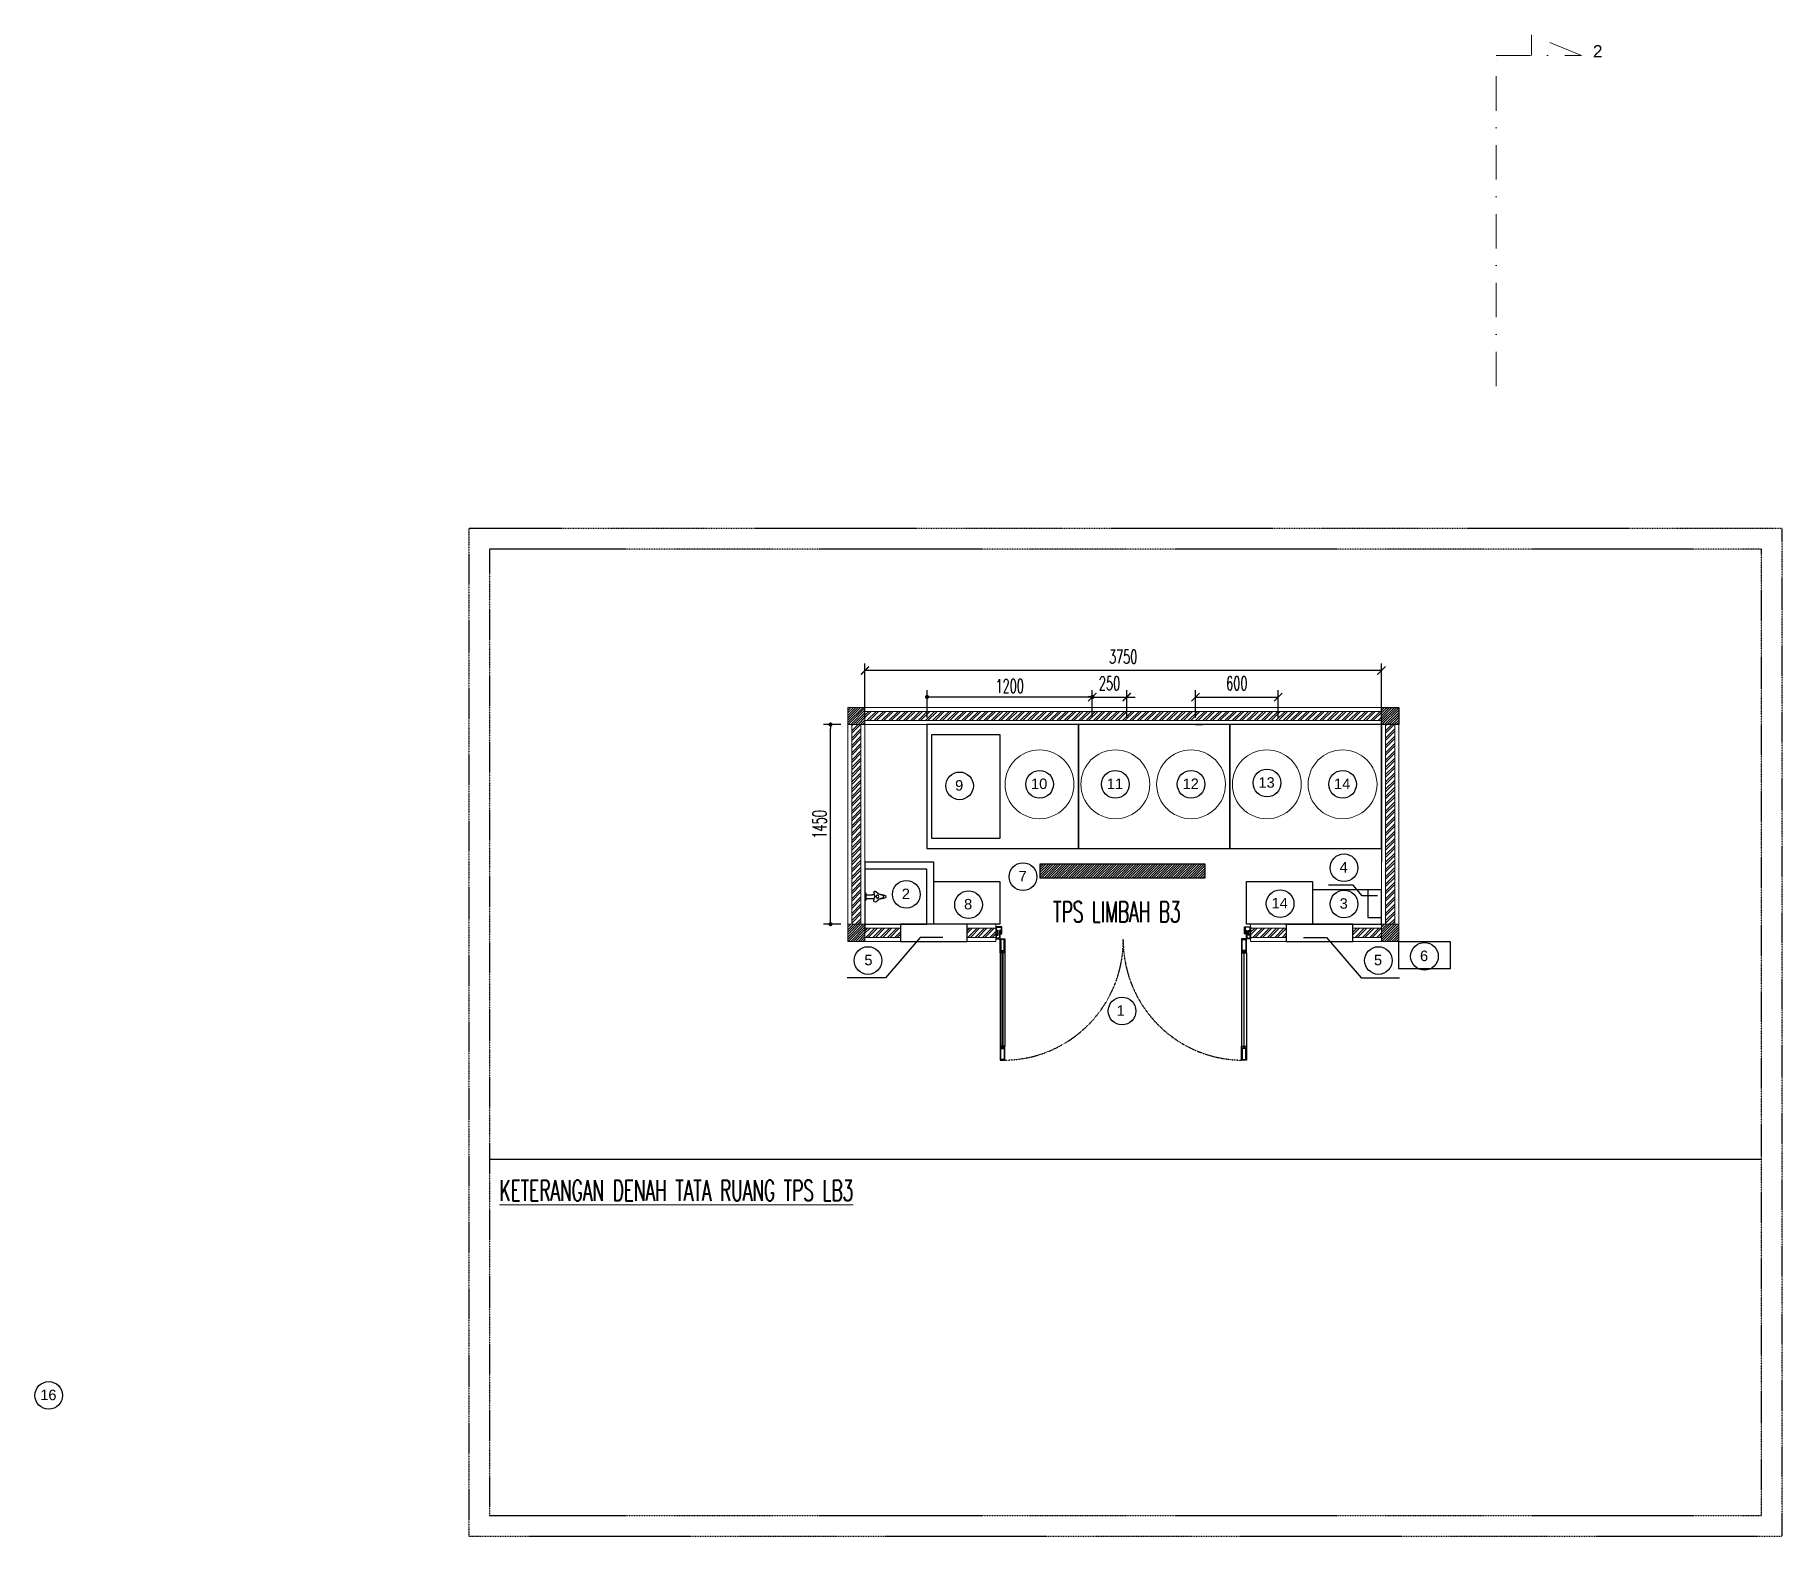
# Model space of a CAD drawing. Header units: millimetres. Extents: x 43312 to 271118, y 7927 to 51490.
# Drawn here: x 229828 to 242513, y 23054 to 33958 of the extents above; entities that cross this region are included whole.
import ezdxf

# ---------------------------------------------------------------- set-up
doc = ezdxf.new("R2010")
doc.units = ezdxf.units.MM
doc.header["$MEASUREMENT"] = 0
doc.linetypes.add('DASHDOT', pattern=[1, 0.5, -0.25, 0, -0.25])
doc.linetypes.add('HIDDEN', pattern=[0.375, 0.25, -0.125])
doc.layers.add('ALM', color=120, linetype='Continuous')
for name, color, linetype, lineweight in [('BENDA', 7, 'Continuous', 30), ('BIDANG', 7, 'Continuous', 13), ('inst ME', 7, 'Continuous', 13)]:
    doc.layers.add(name, color=color, linetype=linetype, lineweight=lineweight)
doc.styles.add('300', font='rs.shx', dxfattribs={"width": 0.6, "height": 100})
doc.styles.get("Standard").update_dxf_attribs({"font": 'arial.ttf'})
doc.dimstyles.new('300', dxfattribs={"dimtxt": 50, "dimasz": 30, "dimexe": 50, "dimexo": 50, "dimgap": 30, "dimtad": 2, "dimdec": 0, "dimzin": 0, "dimtxsty": '300', "dimblk": 'DOT', "dimcen": 0.2, "dimclrd": 1, "dimclre": 1, "dimclrt": 3, "dimadec": 0, "dimazin": 0, "dimtfac": 1, "dimtdec": 0, "dimtix": 1, "dimtmove": 0, "dimatfit": 3, "dimfxl": 1, "dimtolj": 1, "dimtzin": 0, "dimarcsym": 0})
pattern_1 = [(45, (253660.93, -46012.65), (-26.516504, 26.516504), []), (45, (253678.606, -46012.65), (-26.516504, 26.516504), [])]

msp = doc.modelspace()

# ---------------------------------------------------------------- texts
at = {"color": 96, "char_height": 76.07}
for s, insert, attachment_point in [('\\pxqc;9', (236399.8, 28545), 1), ('\\pxqc;10', (236980.6, 28556.6), 1), ('\\pxqc;11', (237530.6, 28556.6), 1), ('\\pxqc;12', (238080.6, 28556.6), 1), ('\\pxqc;13', (238631.8, 28566.2), 1), ('\\pxqc;14', (239180.6, 28556.6), 1), ('\\pxqc;4', (239191.2, 27950.1), 1), ('\\pxqc;7', (236860.4, 27885.4), 1), ('\\pxqc;2', (236012.7, 27756.9), 1), ('\\pxqc;8', (236464.7, 27682.1), 1), ('\\pxqc;14', (238727.4, 27689.7), 1), ('\\pxqc;3', (239191.7, 27686.9), 1), ('\\pxqc;5', (236017.9, 27276.5), 3), ('\\pxqc;5', (239440.9, 27276.5), 1), ('\\pxqc;6', (239775.3, 27306.7), 1), ('\\pxqc;1', (237572.7, 26909.4), 1), ('\\pxqc;16', (229786.8, 24117.6), 1)]:
    msp.add_mtext_dynamic_manual_height_columns(s, width=276.993, gutter_width=380.4, heights=[0], dxfattribs=dict(at, insert=insert, attachment_point=attachment_point))
at = {"layer": 'inst ME', "color": 3, "insert": (241174.4, 33838.8), "char_height": 90, "attachment_point": 5}
msp.add_mtext('\\A1;2', dxfattribs=at)
at = {"layer": 'inst ME', "color": 3, "char_height": 150, "attachment_point": 5, "style": '300'}
for s, insert, width in [('\\A1;TPS LIMBAH B3', (237682.7, 27589.5), 1174.888), ('\\A1;\\pxql;{\\LKETERANGAN DENAH TATA RUANG TPS LB3}', (235296.2, 25565.1), 4192.106)]:
    msp.add_mtext(s, dxfattribs=dict(at, insert=insert, width=width))

# ---------------------------------------------------------------- blocks, each defined once
blk = doc.blocks.new('_ArchTick')
at = {"color": 0, "linetype": 'ByBlock', "const_width": 0.15}
blk.add_lwpolyline([(-0.5, -0.5), (0.5, 0.5)], dxfattribs=at)
blk = doc.blocks.new('*D153')
at = {"layer": 'Defpoints', "color": 0, "transparency": 16777216}
for p in [(235854, 29341), (235854, 28949), (239604, 28949)]:
    blk.add_point(p, dxfattribs=at)
at = {"layer": 'inst ME', "color": 1, "lineweight": -2, "transparency": 16777216}
for p, q in [((235854, 28999), (235854, 29391)), ((239604, 29341), (235854, 29341)), ((239604, 28999), (239604, 29391))]:
    blk.add_line(p, q, dxfattribs=at)
at = {"layer": 'inst ME', "color": 1, "lineweight": -2, "transparency": 16777216, "xscale": 60, "yscale": 60, "zscale": 60, "rotation": 180}
blk.add_blockref('_ArchTick', (235854, 29341), dxfattribs=at)
at = {"layer": 'inst ME', "color": 1, "lineweight": -2, "transparency": 16777216, "xscale": 60, "yscale": 60, "zscale": 60}
blk.add_blockref('_ArchTick', (239604, 29341), dxfattribs=at)
at = {"layer": 'inst ME', "color": 3, "transparency": 16777216, "insert": (237729, 29441), "char_height": 100, "attachment_point": 5, "style": '300'}
blk.add_mtext('\\A1;3750', dxfattribs=at)
blk = doc.blocks.new('*D150')
at = {"layer": 'Defpoints', "color": 0, "transparency": 16777216}
for p in [(238854, 29148), (238254, 28949), (238854, 28949)]:
    blk.add_point(p, dxfattribs=at)
at = {"layer": 'inst ME', "color": 1, "lineweight": -2, "transparency": 16777216}
for p, q in [((238254, 28999), (238254, 29198)), ((238854, 28999), (238854, 29198)), ((238254, 29148), (238854, 29148))]:
    blk.add_line(p, q, dxfattribs=at)
at = {"layer": 'inst ME', "color": 1, "lineweight": -2, "transparency": 16777216, "xscale": 60, "yscale": 60, "zscale": 60, "rotation": 180}
blk.add_blockref('_ArchTick', (238254, 29148), dxfattribs=at)
at = {"layer": 'inst ME', "color": 1, "lineweight": -2, "transparency": 16777216, "xscale": 60, "yscale": 60, "zscale": 60}
blk.add_blockref('_ArchTick', (238854, 29148), dxfattribs=at)
at = {"layer": 'inst ME', "color": 3, "transparency": 16777216, "insert": (238554, 29248), "char_height": 100, "attachment_point": 5, "style": '300'}
blk.add_mtext('\\A1;600', dxfattribs=at)
blk = doc.blocks.new('*D151')
at = {"layer": 'Defpoints', "color": 0, "transparency": 16777216}
for p in [(237755, 29148), (237505, 28949), (237755, 28949)]:
    blk.add_point(p, dxfattribs=at)
at = {"layer": 'inst ME', "color": 1, "lineweight": -2, "transparency": 16777216}
for p, q in [((237505, 28999), (237505, 29198)), ((237755, 28999), (237755, 29198)), ((237505, 29148), (237445, 29148)), ((237505, 29148), (237755, 29148)), ((237755, 29148), (237815, 29148))]:
    blk.add_line(p, q, dxfattribs=at)
at = {"layer": 'inst ME', "color": 1, "lineweight": -2, "transparency": 16777216, "xscale": 60, "yscale": 60, "zscale": 60}
blk.add_blockref('_ArchTick', (237505, 29148), dxfattribs=at)
at = {"layer": 'inst ME', "color": 1, "lineweight": -2, "transparency": 16777216, "xscale": 60, "yscale": 60, "zscale": 60, "rotation": 180}
blk.add_blockref('_ArchTick', (237755, 29148), dxfattribs=at)
at = {"layer": 'inst ME', "color": 3, "transparency": 16777216, "insert": (237630, 29248), "char_height": 100, "attachment_point": 5, "style": '300'}
blk.add_mtext('\\A1;250', dxfattribs=at)
blk = doc.blocks.new('_Dot')
at = {"color": 0, "lineweight": -2}
blk.add_line((-0.5, 0), (-1, 0), dxfattribs=at)
at = {"color": 0, "const_width": 0.5}
blk.add_lwpolyline([(-0.25, 0, 1), (0.25, 0, 1)], format="xyb", close=True, dxfattribs=at)
blk = doc.blocks.new('*D152')
at = {"color": 1, "lineweight": -2, "transparency": 16777216}
for p, q in [((236305, 28999), (236305, 29199)), ((237505, 28999), (237505, 29199)), ((236335, 29149), (237475, 29149))]:
    blk.add_line(p, q, dxfattribs=at)
at = {"layer": 'Defpoints', "color": 0, "transparency": 16777216}
for p in [(237505, 29149), (236305, 28949), (237505, 28949)]:
    blk.add_point(p, dxfattribs=at)
at = {"color": 1, "lineweight": -2, "transparency": 16777216, "xscale": 30, "yscale": 30, "zscale": 30, "rotation": 180}
blk.add_blockref('_Dot', (236305, 29149), dxfattribs=at)
at = {"color": 1, "lineweight": -2, "transparency": 16777216, "xscale": 30, "yscale": 30, "zscale": 30}
blk.add_blockref('_Dot', (237505, 29149), dxfattribs=at)
at = {"color": 3, "transparency": 16777216, "insert": (236905, 29229), "char_height": 100, "attachment_point": 5, "style": '300'}
blk.add_mtext('\\A1;1200', dxfattribs=at)
blk = doc.blocks.new('*D149')
at = {"color": 1, "lineweight": -2, "transparency": 16777216}
for p, q in [((235679, 28949), (235554, 28949)), ((235604, 27529), (235604, 28919)), ((235679, 27499), (235554, 27499))]:
    blk.add_line(p, q, dxfattribs=at)
at = {"layer": 'Defpoints', "color": 0, "transparency": 16777216}
for p in [(235604, 28949), (235729, 28949), (235729, 27499)]:
    blk.add_point(p, dxfattribs=at)
at = {"color": 1, "lineweight": -2, "transparency": 16777216, "xscale": 30, "yscale": 30, "zscale": 30}
for p, rotation in [((235604, 28949), 90), ((235604, 27499), 270)]:
    blk.add_blockref('_Dot', p, dxfattribs=dict(at, rotation=rotation))
at = {"color": 3, "transparency": 16777216, "insert": (235524, 28224), "char_height": 100, "attachment_point": 5, "rotation": 90, "style": '300'}
blk.add_mtext('\\A1;1450', dxfattribs=at)

# ---------------------------------------------------------------- dimensions: what is measured, and where the dimension line sits
dim = msp.add_linear_dim(base=(237505.2, 29149.2), p1=(236304.9, 28948.6), p2=(237505.2, 28948.6), dimstyle='300')
dim.commit()
dim.dimension.update_dxf_attribs({"geometry": '*D152', "text_midpoint": (236905, 29229.2)})
dim = msp.add_linear_dim(base=(235603.8, 28948.6), p1=(235729.4, 27498.6), p2=(235729.4, 28948.6), angle=90, dimstyle='300')
dim.commit()
dim.dimension.update_dxf_attribs({"geometry": '*D149', "text_midpoint": (235523.8, 28223.6)})
at = {"layer": 'inst ME'}
for base, p1, p2, picture, middle in [((235854.4, 29341), (239604.4, 28948.6), (235854.4, 28948.6), '*D153', (237729.4, 29441)), ((237754.8, 29148.4), (237505.2, 28948.6), (237754.8, 28948.6), '*D151', (237630, 29248.4)), ((238854, 29148.4), (238254.4, 28948.6), (238854, 28948.6), '*D150', (238554.2, 29248.4))]:
    dim = msp.add_linear_dim(base=base, p1=p1, p2=p2, dimstyle='300', override={"dimtxt": 100, "dimasz": 60, "dimgap": 50, "dimblk": 'ArchTick', "dimazin": 2, "dimfxl": 1.5, "dimarcsym": 1}, dxfattribs=at)
    dim.commit()
    dim.dimension.update_dxf_attribs({"geometry": picture, "text_midpoint": middle})

# ---------------------------------------------------------------- hatches: boundary and pattern name
h = msp.add_hatch()
h.set_pattern_fill('ANSI31', color=2, scale=100)
h.paths.add_polyline_path([(238323.7, 27935.5), (237123.7, 27935.5), (237123.7, 27835.5), (238323.7, 27835.5)])
at = {"layer": 'inst ME'}
h = msp.add_hatch(dxfattribs=at)
h.set_pattern_fill('ANSI31', color=129, scale=100, angle=360)
h.set_pattern_definition([(45, (306340.747, -3133.415), (-8.8388348, 8.8388348), [])])
h.paths.add_polyline_path([(235854.4, 29073.6), (235729.4, 29073.6), (235729.4, 28948.6), (235854.4, 28948.6)])
h = msp.add_hatch(dxfattribs=at)
h.set_pattern_fill('ANSI31', color=129, scale=100, angle=360)
h.set_pattern_definition([(45, (310215.747, -3133.415), (-8.8388348, 8.8388348), [])])
h.paths.add_polyline_path([(239729.4, 29073.6), (239604.4, 29073.6), (239604.4, 28948.6), (239729.4, 28948.6)])
h = msp.add_hatch(dxfattribs=at)
h.set_pattern_fill('ANSI32', color=129, scale=100, angle=360)
h.set_pattern_definition([(45, (306340.747, -3133.415), (-26.516504, 26.516504), []), (45, (306358.425, -3133.415), (-26.516504, 26.516504), [])])
h.paths.add_polyline_path([(235825.4, 28948.6), (235758.4, 28948.6), (235758.4, 27498.6), (235825.4, 27498.6)])
h = msp.add_hatch(dxfattribs=at)
h.set_pattern_fill('ANSI32', color=129, scale=100, angle=360)
h.set_pattern_definition([(45, (173921.57, 918.937), (-26.516504, 26.516504), []), (45, (173939.247, 918.937), (-26.516504, 26.516504), [])])
h.paths.add_polyline_path([(239604.4, 29044.6), (235854.4, 29044.6), (235854.4, 28977.6), (239604.4, 28977.6)])
h = msp.add_hatch(dxfattribs=at)
h.set_pattern_fill('ANSI32', color=129, scale=100, angle=360)
h.set_pattern_definition([(45, (310215.747, -3133.415), (-26.516504, 26.516504), []), (45, (310233.425, -3133.415), (-26.516504, 26.516504), [])])
h.paths.add_polyline_path([(239700.4, 28948.6), (239633.4, 28948.6), (239633.4, 27498.6), (239700.4, 27498.6)])
h = msp.add_hatch(dxfattribs=at)
h.set_pattern_fill('ANSI31', color=129, scale=100, angle=360)
h.set_pattern_definition([(45, (306340.747, -4708.415), (-8.8388348, 8.8388348), [])])
h.paths.add_polyline_path([(235854.4, 27498.6), (235729.4, 27498.6), (235729.4, 27373.6), (235854.4, 27373.6)])
h = msp.add_hatch(dxfattribs=at)
h.set_pattern_fill('ANSI32', color=129, scale=100, angle=360)
h.set_pattern_definition(pattern_1)
h.paths.add_polyline_path([(236596.6, 27469.6), (236596.6, 27402.6), (236804.3, 27402.6), (236804.3, 27469.6)])
h.paths.add_polyline_path([(236112.3, 27402.6), (236112.3, 27469.6), (235854.4, 27469.6), (235854.4, 27402.6)])
h = msp.add_hatch(dxfattribs=at)
h.set_pattern_fill('ANSI32', color=129, scale=100, angle=360)
h.set_pattern_definition(pattern_1)
h.paths.add_polyline_path([(239396.5, 27469.6), (239396.5, 27402.6), (239604.4, 27402.6), (239604.4, 27469.6)])
h.paths.add_polyline_path([(238912.3, 27402.6), (238912.3, 27469.6), (238654.3, 27469.6), (238654.3, 27402.6)])
h = msp.add_hatch(dxfattribs=at)
h.set_pattern_fill('ANSI31', color=129, scale=100, angle=360)
h.set_pattern_definition([(45, (310215.747, -4708.415), (-8.8388348, 8.8388348), [])])
h.paths.add_polyline_path([(239729.4, 27498.6), (239604.4, 27498.6), (239604.4, 27373.6), (239729.4, 27373.6)])

# ---------------------------------------------------------------- linework, layer by layer
msp.add_line((239604.4, 28948.6), (239604.4, 27948.6))
at = {"linetype": 'DASHDOT'}
for points in [[(232977.9, 23054.3), (242512.9, 23054.3), (242512.9, 30373.4), (232977.9, 30373.4)], [(233127.9, 23204.3), (242362.9, 23204.3), (242362.9, 30223.4), (233127.9, 30223.4)]]:
    msp.add_lwpolyline(points, close=True, dxfattribs=at)
for points in [[(239604.4, 29073.6), (239729.4, 29073.6), (239729.4, 28948.6), (239604.4, 28948.6)], [(236304, 28048.6), (237404, 28048.6), (237404, 28948.6), (236304, 28948.6)], [(237404.4, 28048.6), (238504.4, 28048.6), (238504.4, 28948.6), (237404.4, 28948.6)], [(238504.4, 28048.6), (239604.4, 28048.6), (239604.4, 28948.6), (238504.4, 28948.6)], [(236336.5, 28873.6), (236336.5, 28123.6), (236836.5, 28123.6), (236836.5, 28873.6)], [(239604.4, 27748.6), (239504.6, 27748.6), (239504.6, 27548.3), (239604.4, 27548.3)], [(236112.3, 27373.6), (236596.6, 27373.6), (236596.6, 27498.6), (236112.3, 27498.6)], [(238912.3, 27373.6), (239396.5, 27373.6), (239396.5, 27498.6), (238912.3, 27498.6)], [(239729.4, 27373.6), (240103.5, 27373.6), (240103.5, 27173.9), (239729.4, 27173.9)]]:
    msp.add_lwpolyline(points, close=True)
for points in [[(238254.8, 28948.6), (238304.8, 28948.6)], [(236354.4, 27498.6), (236354.4, 27948.6), (235854.4, 27948.6), (235854.4, 27448.6)], [(237123.7, 27935.5), (237123.7, 27835.5), (238323.7, 27835.5), (238323.7, 27935.5), (237123.7, 27935.5)], [(236304.4, 27498.6), (236304.4, 27898.6), (235854.4, 27898.6)], [(236354.5, 27498.6), (236354.5, 27808.6), (236834.5, 27808.6), (236834.5, 27498.6), (236354.5, 27498.6)], [(238624.4, 27498.6), (238624.4, 27808.6), (239104.4, 27808.6), (239104.4, 27498.6), (238624.4, 27498.6)], [(238904.4, 27498.6), (239604.4, 27498.6), (239604.4, 27748.6), (239104.4, 27748.6), (239104.4, 27498.6)], [(235854.4, 27498.6), (236304.4, 27498.6)], [(233127.9, 25793), (242362.9, 25793)]]:
    msp.add_lwpolyline(points)
at = {"color": 96}
for points in [[(239574.9, 27703.7), (239464.5, 27703.7), (239397.9, 27781.6), (239220.9, 27781.6)], [(236420, 27401), (236254, 27401), (236003, 27109.3), (235724.1, 27109.3)], [(239038.9, 27401), (239204.8, 27401), (239455.9, 27109.3), (239734.7, 27109.3)]]:
    msp.add_lwpolyline(points, dxfattribs=at)
for centre in [(236541.1, 28503.3), (237122, 28514.8), (237672, 28514.8), (238222, 28514.8), (238773.2, 28524.5), (239322, 28514.8), (237001.7, 27843.6), (239332.6, 27908.3), (236154.1, 27715.2), (236606, 27640.4), (238868.8, 27647.9), (239333.1, 27645.2), (235876.5, 27234.7), (239582.3, 27234.7), (239916.7, 27264.9), (237721, 26868), (229928.1, 24075.9)]:
    msp.add_circle(centre, 100.4, dxfattribs=at)
at = {"layer": 'ALM'}
for p, q in [((236835.2, 27290.8), (236835.2, 26612.5)), ((236870.4, 27290.8), (236870.4, 26612.5)), ((238588.3, 27290.8), (238588.3, 26612.5)), ((238623.5, 27290.8), (238623.5, 26612.5))]:
    msp.add_line(p, q, dxfattribs=at)
for points in [[(236835.2, 27449.4), (236840, 27449.4), (236844, 27441.5), (236848.4, 27441.5), (236848.4, 27480.2), (236804.3, 27480.2), (236804.3, 27441.5), (236808.7, 27441.5), (236812.7, 27449.4), (236817.1, 27449.4), (236817.1, 27436.2), (236817.1, 27423), (236812.7, 27423), (236808.7, 27430.9), (236804.3, 27430.9), (236804.3, 27392.1), (236835.2, 27392.1)], [(236830.8, 27396.5), (236808.7, 27396.5), (236808.7, 27418.5), (236821.5, 27418.5), (236821.5, 27436.2), (236821.5, 27453.8), (236808.7, 27453.8), (236808.7, 27475.8), (236844, 27475.8), (236844, 27453.8), (236830.8, 27453.8)], [(236848.4, 27440.6), (236843.4, 27440.6), (236839.5, 27448.5), (236836.1, 27448.5), (236836.1, 27436.2), (236844, 27436.2), (236844, 27431.8), (236836.1, 27431.8), (236836.1, 27427.4), (236848.4, 27427.4)], [(238623.5, 27449.4), (238618.7, 27449.4), (238614.7, 27441.5), (238610.3, 27441.5), (238610.3, 27480.2), (238654.3, 27480.2), (238654.3, 27441.5), (238649.9, 27441.5), (238646, 27449.4), (238641.6, 27449.4), (238641.6, 27436.2), (238641.6, 27423), (238646, 27423), (238649.9, 27430.9), (238654.3, 27430.9), (238654.3, 27392.1), (238623.5, 27392.1)], [(238610.3, 27440.6), (238615.2, 27440.6), (238619.2, 27448.5), (238622.6, 27448.5), (238622.6, 27436.2), (238614.7, 27436.2), (238614.7, 27431.8), (238622.6, 27431.8), (238622.6, 27427.4), (238610.3, 27427.4)], [(238627.9, 27396.5), (238649.9, 27396.5), (238649.9, 27418.5), (238637.2, 27418.5), (238637.2, 27436.2), (238637.2, 27453.8), (238649.9, 27453.8), (238649.9, 27475.8), (238614.7, 27475.8), (238614.7, 27453.8), (238627.9, 27453.8)], [(236858.1, 27290.8), (236858.1, 27295.2), (236861.6, 27299.2), (236861.6, 27303.6), (236844, 27303.6), (236844, 27299.2), (236847.5, 27295.2), (236847.5, 27290.8), (236835.2, 27290.8), (236835.2, 27392.1), (236839.6, 27392.1), (236839.6, 27392.1), (236866, 27392.1), (236866, 27392.1), (236870.4, 27392.1), (236870.4, 27290.8)], [(236866, 27308), (236866, 27387.7), (236839.6, 27387.7), (236839.6, 27308)], [(238600.6, 27290.8), (238600.6, 27295.2), (238597.1, 27299.2), (238597.1, 27303.6), (238614.7, 27303.6), (238614.7, 27299.2), (238611.2, 27295.2), (238611.2, 27290.8), (238623.5, 27290.8), (238623.5, 27392.1), (238619.1, 27392.1), (238619.1, 27392.1), (238592.7, 27392.1), (238592.7, 27392.1), (238588.3, 27392.1), (238588.3, 27290.8)], [(238592.7, 27308), (238592.7, 27387.7), (238619.1, 27387.7), (238619.1, 27308)], [(236858.1, 26612.5), (236858.1, 26608.1), (236861.6, 26604.1), (236861.6, 26599.7), (236844, 26599.7), (236844, 26604.1), (236847.5, 26608.1), (236847.5, 26612.5), (236835.2, 26612.5), (236835.2, 26511.2), (236839.6, 26511.2), (236839.6, 26511.2), (236866, 26511.2), (236866, 26511.2), (236870.4, 26511.2), (236870.4, 26612.5)], [(236866, 26595.3), (236866, 26515.6), (236839.6, 26515.6), (236839.6, 26595.3)], [(238600.6, 26612.5), (238600.6, 26608.1), (238597.1, 26604.1), (238597.1, 26599.7), (238614.7, 26599.7), (238614.7, 26604.1), (238611.2, 26608.1), (238611.2, 26612.5), (238623.5, 26612.5), (238623.5, 26511.2), (238619.1, 26511.2), (238619.1, 26511.2), (238592.7, 26511.2), (238592.7, 26511.2), (238588.3, 26511.2), (238588.3, 26612.5)], [(238592.7, 26595.3), (238592.7, 26515.6), (238619.1, 26515.6), (238619.1, 26595.3)]]:
    msp.add_lwpolyline(points, close=True, dxfattribs=at)
at = {"layer": 'ALM', "color": 251}
for points in [[(236854.6, 27290.8), (236854.6, 27300.1), (236851, 27300.1), (236851, 27290.8), (236847.5, 27290.8), (236847.5, 27303.6), (236858.1, 27303.6), (236858.1, 27290.8)], [(236851, 26603.2), (236851, 27300.1), (236854.6, 27300.1), (236854.6, 26603.2)], [(238604.1, 27290.8), (238604.1, 27300.1), (238607.7, 27300.1), (238607.7, 27290.8), (238611.2, 27290.8), (238611.2, 27303.6), (238600.6, 27303.6), (238600.6, 27290.8)], [(238607.7, 26603.2), (238607.7, 27300.1), (238604.1, 27300.1), (238604.1, 26603.2)], [(236854.6, 26612.5), (236854.6, 26603.2), (236851, 26603.2), (236851, 26612.5), (236847.5, 26612.5), (236847.5, 26599.7), (236858.1, 26599.7), (236858.1, 26612.5)], [(238604.1, 26612.5), (238604.1, 26603.2), (238607.7, 26603.2), (238607.7, 26612.5), (238611.2, 26612.5), (238611.2, 26599.7), (238600.6, 26599.7), (238600.6, 26612.5)]]:
    msp.add_lwpolyline(points, close=True, dxfattribs=at)
at = {"layer": 'ALM', "color": 251, "linetype": 'HIDDEN', "ltscale": 0.35}
for centre, start, end in [((236858.9, 27381.6), 270.75602, 0.69443), ((238599.9, 27381.6), 179.30557, 269.24398)]:
    msp.add_arc(centre, 870.5, start, end, dxfattribs=at)
at = {"layer": 'BENDA'}
for p, q in [((235858.2, 27725.9), (235856, 27725.9)), ((235856, 27725.9), (235856, 27671.3)), ((235856, 27671.3), (235858.2, 27671.3)), ((235859.7, 27724.5), (235860.1, 27716.6)), ((235859.7, 27724.5), (235859.7, 27672.6)), ((235860.1, 27680.6), (235859.7, 27672.6)), ((235865.8, 27711.1), (235909.8, 27711.1)), ((235865.8, 27686), (235909.8, 27686))]:
    msp.add_line(p, q, dxfattribs=at)
for points in [[(235917.9, 27728), (235922.4, 27705.6)], [(235917.9, 27669.2), (235922.4, 27691.5)], [(235932.1, 27736.1), (235949.2, 27721.1)], [(235932.1, 27661), (235949.2, 27676.1)], [(235983, 27706.7), (235961.4, 27714)], [(235983, 27690.4), (235961.4, 27683.1)]]:
    msp.add_lwpolyline(points, dxfattribs=at)
for points in [[(235858.2, 27725.9), (235859, 27725.9), (235859.6, 27725.3), (235859.7, 27724.5)], [(235859.7, 27672.6), (235859.6, 27671.9), (235859, 27671.3), (235858.2, 27671.3)], [(235865.8, 27711.1), (235862.8, 27711.1), (235860.2, 27713.5), (235860.1, 27716.6)], [(235860.1, 27680.3), (235860.1, 27683.5), (235862.7, 27686), (235865.8, 27686)], [(235921, 27712.6), (235917.4, 27711.6), (235913.6, 27711.1), (235909.8, 27711.1)], [(235909.8, 27686), (235913.6, 27686), (235917.4, 27685.5), (235921, 27684.5)], [(235922.4, 27705.6), (235923.3, 27701), (235923.3, 27696.2), (235922.4, 27691.5)], [(235961.4, 27714), (235956.9, 27715.6), (235952.8, 27718), (235949.2, 27721.1)], [(235949.2, 27676.1), (235952.8, 27679.2), (235956.9, 27681.6), (235961.4, 27683.1)], [(235966, 27713.6), (235963, 27714.3), (235960, 27715), (235957, 27715.8)], [(235957, 27681.3), (235960, 27682.1), (235963, 27682.8), (235966, 27683.5)], [(235994.6, 27710.1), (235985, 27710.2), (235975.4, 27711.4), (235966, 27713.6)], [(235966, 27683.5), (235975.4, 27685.7), (235985, 27686.9), (235994.6, 27687.1)], [(235994.6, 27710.1), (236001, 27710), (236006.1, 27704.8), (236006, 27698.5)], [(236006, 27698.5), (236006, 27692.2), (236000.9, 27687.1), (235994.6, 27687.1)]]:
    msp.add_open_spline(points, degree=3, dxfattribs=at)
for points, knots in [([(235917.9, 27728), (235917, 27732.6), (235920, 27737.2), (235924.7, 27738.1), (235927.3, 27738.6), (235930.1, 27737.9), (235932.1, 27736.1)], [0, 0, 0, 0, 1, 1, 1, 2, 2, 2, 2]), ([(235932.1, 27661), (235928.5, 27657.9), (235923.1, 27658.2), (235919.9, 27661.8), (235918.1, 27663.8), (235917.4, 27666.5), (235917.9, 27669.2)], [0, 0, 0, 0, 1, 1, 1, 2, 2, 2, 2]), ([(235934.3, 27698.6), (235934.3, 27704.1), (235938.8, 27708.6), (235944.3, 27708.6), (235949.9, 27708.6), (235954.4, 27704.1), (235954.4, 27698.6), (235954.4, 27693), (235949.9, 27688.5), (235944.3, 27688.5), (235938.8, 27688.5), (235934.3, 27693), (235934.3, 27698.6), (235934.3, 27698.6), (235934.3, 27698.6), (235934.3, 27698.6)], [0, 0, 0, 0, 1, 1, 1, 2, 2, 2, 3, 3, 3, 4, 4, 4, 5, 5, 5, 5]), ([(235983, 27706.7), (235987.5, 27705.2), (235989.9, 27700.3), (235988.4, 27695.8), (235987.5, 27693.3), (235985.5, 27691.3), (235983, 27690.4)], [0, 0, 0, 0, 1, 1, 1, 2, 2, 2, 2])]:
    msp.add_open_spline(points, degree=3, knots=knots, dxfattribs=at)
at = {"layer": 'BIDANG'}
for p, q in [((235854.4, 27712), (235856, 27713.6)), ((235854.4, 27712), (235854.4, 27685.1)), ((235856, 27683.5), (235854.4, 27685.1)), ((235862.2, 27710.8), (235862.2, 27686.8))]:
    msp.add_line(p, q, dxfattribs=at)
at = {"layer": 'inst ME'}
for p, q in [((236804.3, 27498.6), (236804.3, 27373.6)), ((238654.3, 27498.6), (238654.3, 27373.6))]:
    msp.add_line(p, q, dxfattribs=at)
at = {"layer": 'inst ME', "color": 252, "linetype": 'DASHDOT', "ltscale": 500}
msp.add_lwpolyline([(240436, 31406.6), (240436, 33807.8), (241057.5, 33807.8), (240694.5, 33957.6), (240694.5, 33807.8)], dxfattribs=at)
at = {"layer": 'inst ME'}
for points in [[(236804.3, 27373.6), (235729.4, 27373.6), (235729.4, 29073.6), (239729.4, 29073.6), (239729.4, 27373.6), (238654.3, 27373.6)], [(235758.4, 27498.6), (235758.4, 28948.6)], [(235825.4, 27498.6), (235825.4, 28948.6)], [(235854.4, 29044.6), (239604.4, 29044.6)], [(235854.4, 28977.6), (239604.4, 28977.6)], [(236804.3, 27498.6), (235854.4, 27498.6), (235854.4, 28948.6), (239604.4, 28948.6), (239604.4, 27498.6), (238654.3, 27498.6)], [(237354, 28948.6), (237454, 28948.6)], [(238204.4, 28948.6), (238304.4, 28948.6)], [(238354.4, 28948.6), (239354.4, 28948.6)], [(239633.4, 28948.6), (239633.4, 27498.6)], [(239700.4, 28948.6), (239700.4, 27498.6)], [(236112.3, 27469.6), (235854.4, 27469.6)], [(236112.3, 27402.6), (235854.4, 27402.6)], [(236804.3, 27469.6), (236596.6, 27469.6)], [(236804.3, 27402.6), (236596.6, 27402.6)], [(238912.3, 27469.6), (238654.3, 27469.6)], [(238912.3, 27402.6), (238654.3, 27402.6)], [(239604.4, 27469.6), (239396.5, 27469.6)], [(239604.4, 27402.6), (239396.5, 27402.6)]]:
    msp.add_lwpolyline(points, dxfattribs=at)
for points in [[(235854.4, 28948.6), (235729.4, 28948.6), (235729.4, 29073.6), (235854.4, 29073.6)], [(239604.4, 28948.6), (239729.4, 28948.6), (239729.4, 29073.6), (239604.4, 29073.6)], [(235854.4, 27498.6), (235729.4, 27498.6), (235729.4, 27373.6), (235854.4, 27373.6)], [(239604.4, 27498.6), (239729.4, 27498.6), (239729.4, 27373.6), (239604.4, 27373.6)]]:
    msp.add_lwpolyline(points, close=True, dxfattribs=at)
at = {"layer": 'inst ME', "color": 5}
for centre in [(237121.6, 28514.8), (237672, 28514.8), (238222, 28514.8), (238772, 28514.8), (239322, 28514.8)]:
    msp.add_circle(centre, 250, dxfattribs=at)

msp.set_redraw_order([(e.dxf.handle, doc.entitydb.next_handle()) for e in msp.query("TEXT MTEXT ATTDEF DIMENSION ARC_DIMENSION")])  # texts and dimensions are drawn at this point

doc.saveas('drawing.dxf')
